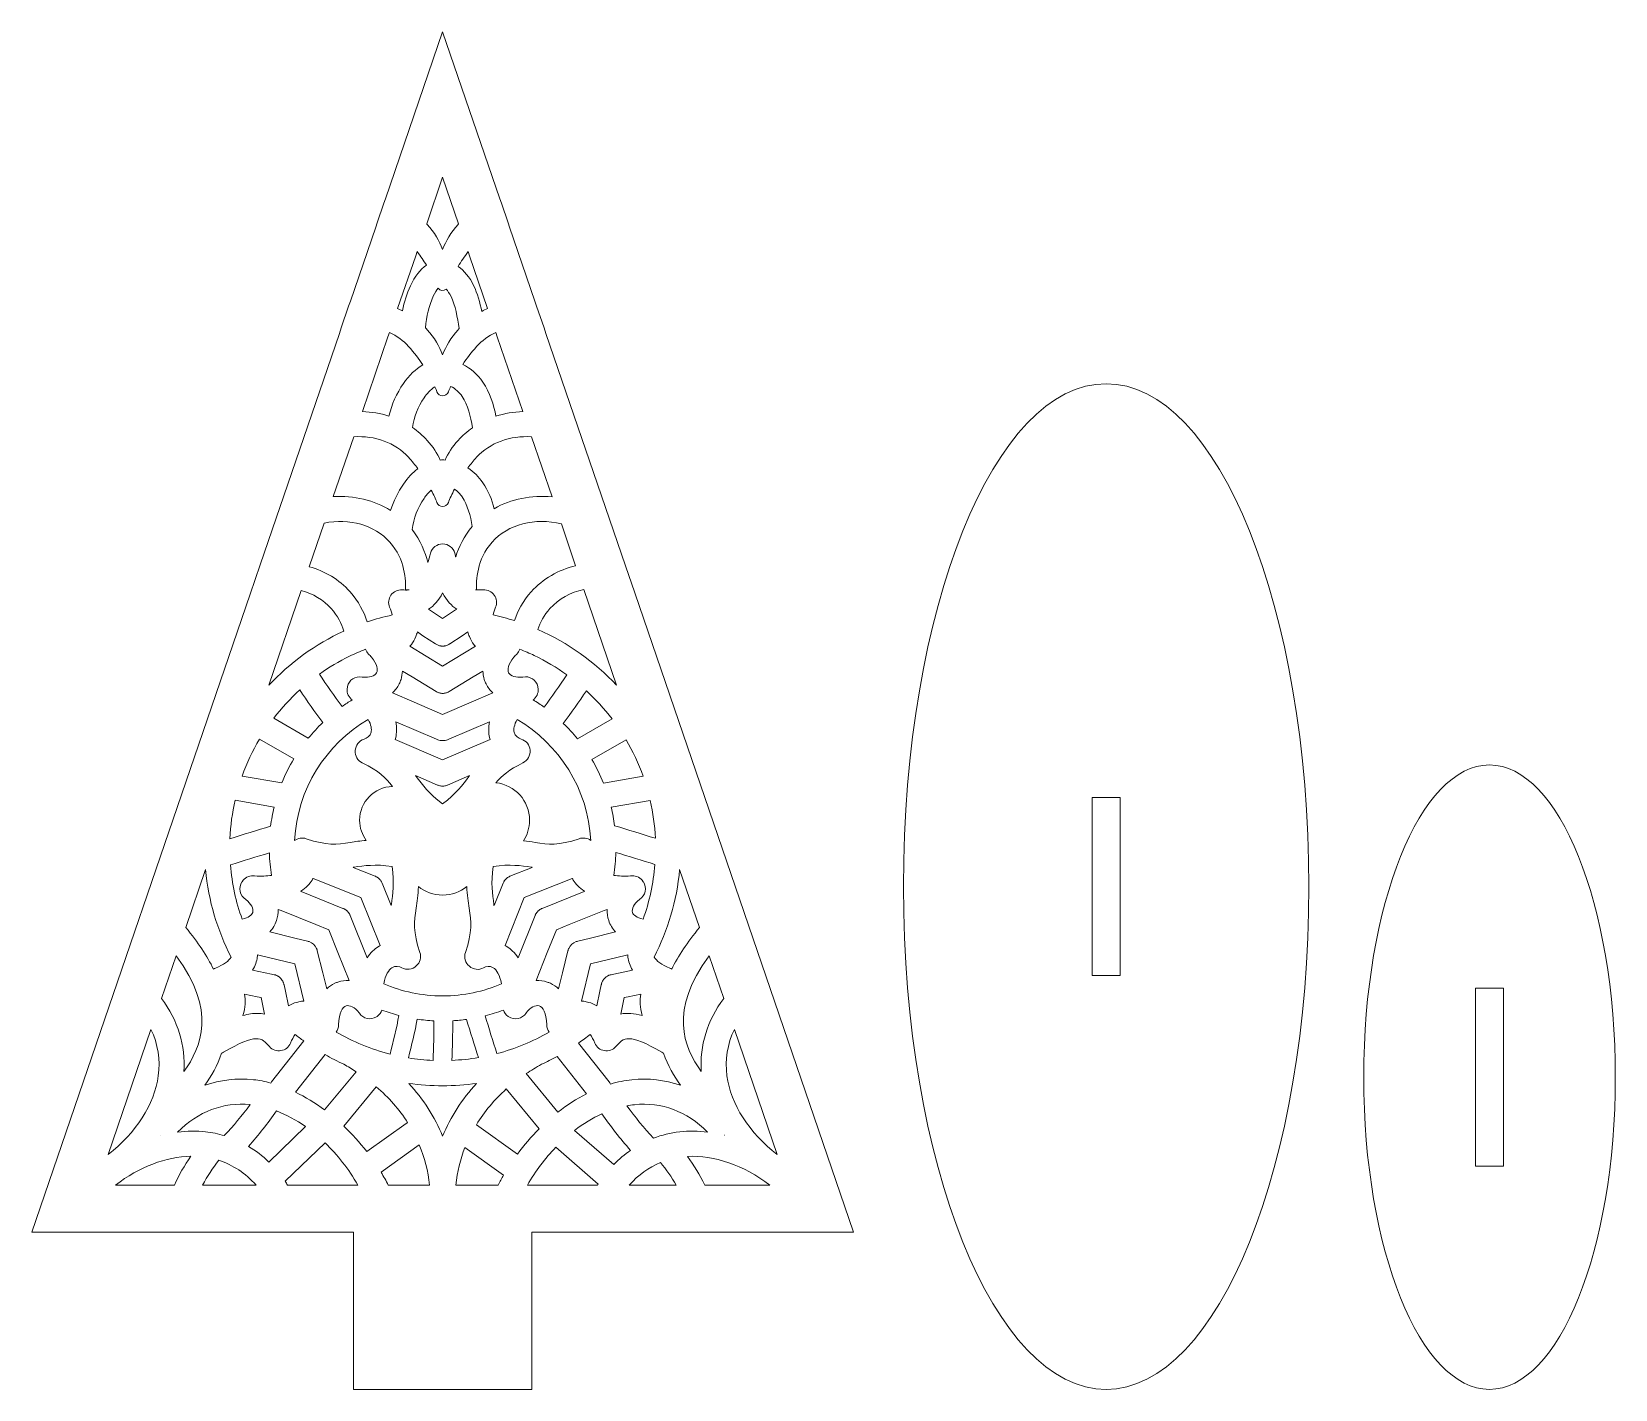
# Model space of a CAD drawing. Header units: inches. Extents: x 0 to 178, y -312 to -159.
import ezdxf

# ---------------------------------------------------------------- set-up
doc = ezdxf.new("R2010")
doc.units = ezdxf.units.IN
doc.header["$MEASUREMENT"] = 0
doc.layers.add('_U+0421_U+043B_U+043E_U+0439 1', color=7, linetype='Continuous')

msp = doc.modelspace()

# ---------------------------------------------------------------- linework, layer by layer
at = {"layer": '_U+0421_U+043B_U+043E_U+0439 1', "color": 1, "lineweight": 5, "true_color": 0xff0000}
for points in [[(92.28, -294.22), (67.71, -222.46), (66.67, -219.43), (57.73, -193.32), (57.52, -192.69), (56.69, -190.28), (56.49, -189.7), (53.65, -181.4), (53.49, -180.91), (52.74, -178.72), (52.57, -178.23), (46.14, -159.46), (39.71, -178.23), (39.54, -178.72), (38.79, -180.91), (38.63, -181.4), (35.79, -189.7), (35.58, -190.28), (34.76, -192.69), (34.55, -193.32), (34.55, -193.32), (25.64, -219.32), (24.52, -222.59), (0, -294.22), (36.14, -294.22), (36.14, -311.86), (56.14, -311.86), (56.14, -294.22), (92.28, -294.22)], [(122.22, -265.41), (122.22, -245.41), (119.05, -245.41), (119.05, -265.41), (122.22, -265.41)], [(165.26, -286.81), (165.26, -266.81), (162.09, -266.81), (162.09, -286.81), (165.26, -286.81)]]:
    msp.add_lwpolyline(points, dxfattribs=at)
for points, knots in [([(46.14, -175.79), (46.14, -175.79), (47.93, -181.02), (47.93, -181.02), (47.91, -181.05), (47.89, -181.07), (47.87, -181.09), (47.06, -181.98), (46.51, -182.95), (46.14, -183.9), (45.77, -182.95), (45.22, -181.98), (44.41, -181.09), (44.39, -181.07), (44.37, -181.05), (44.35, -181.02), (44.35, -181.02), (46.14, -175.79), (46.14, -175.79)], [0, 0, 0, 0, 1, 1, 1, 2, 2, 2, 3, 3, 3, 4, 4, 4, 5, 5, 5, 6, 6, 6, 6]), ([(43.12, -184.62), (43.12, -184.62), (43.28, -184.14), (43.28, -184.14), (43.68, -184.67), (44.02, -185.18), (44.31, -185.67), (43.62, -186.14), (43.02, -186.91), (42.52, -187.98), (42.13, -188.84), (41.82, -189.79), (41.63, -190.79), (41.45, -190.7), (41.27, -190.62), (41.09, -190.54), (41.09, -190.54), (43.12, -184.62), (43.12, -184.62)], [0, 0, 0, 0, 1, 1, 1, 2, 2, 2, 3, 3, 3, 4, 4, 4, 5, 5, 5, 6, 6, 6, 6]), ([(49.16, -184.62), (49.16, -184.62), (51.19, -190.54), (51.19, -190.54), (50.96, -190.64), (50.75, -190.74), (50.53, -190.85), (50.33, -189.85), (50.06, -188.86), (49.62, -187.95), (49.16, -187.01), (48.56, -186.28), (47.89, -185.8), (48.21, -185.27), (48.57, -184.71), (49, -184.14), (49, -184.14), (49.16, -184.62), (49.16, -184.62)], [0, 0, 0, 0, 1, 1, 1, 2, 2, 2, 3, 3, 3, 4, 4, 4, 5, 5, 5, 6, 6, 6, 6]), ([(44.22, -192.71), (44.31, -191.42), (44.61, -190.2), (45.09, -189.16), (45.28, -188.73), (45.47, -188.45), (45.63, -188.26), (45.86, -188.53), (46.26, -188.57), (46.54, -188.37), (46.72, -188.56), (46.91, -188.83), (47.08, -189.18), (47.57, -190.2), (47.81, -191.5), (47.99, -192.78), (47.95, -192.82), (47.91, -192.86), (47.87, -192.91), (47.06, -193.8), (46.51, -194.77), (46.14, -195.72), (45.77, -194.77), (45.22, -193.8), (44.41, -192.91), (44.35, -192.84), (44.28, -192.77), (44.22, -192.71)], [0, 0, 0, 0, 1, 1, 1, 2, 2, 2, 3, 3, 3, 4, 4, 4, 5, 5, 5, 6, 6, 6, 7, 7, 7, 8, 8, 8, 9, 9, 9, 9]), ([(40, -193.71), (40, -193.71), (40.17, -193.22), (40.17, -193.22), (40.99, -193.6), (41.72, -194.13), (42.32, -194.79), (42.95, -195.49), (43.47, -196.19), (43.92, -196.86), (43.12, -197.32), (42.38, -198.02), (41.74, -198.95), (40.97, -200.05), (40.42, -201.3), (40.11, -202.61), (39.17, -202.31), (38.16, -202.14), (37.13, -202.1), (37.13, -202.1), (40, -193.71), (40, -193.71)], [0, 0, 0, 0, 1, 1, 1, 2, 2, 2, 3, 3, 3, 4, 4, 4, 5, 5, 5, 6, 6, 6, 7, 7, 7, 7]), ([(52.27, -193.71), (52.27, -193.71), (55.15, -202.1), (55.15, -202.1), (54.1, -202.14), (53.09, -202.31), (52.13, -202.62), (51.86, -201.31), (51.47, -199.98), (50.66, -198.8), (50.06, -197.92), (49.27, -197.24), (48.4, -196.8), (48.84, -196.15), (49.35, -195.47), (49.96, -194.79), (50.56, -194.13), (51.29, -193.6), (52.11, -193.22), (52.11, -193.22), (52.27, -193.71), (52.27, -193.71)], [0, 0, 0, 0, 1, 1, 1, 2, 2, 2, 3, 3, 3, 4, 4, 4, 5, 5, 5, 6, 6, 6, 7, 7, 7, 7]), ([(120.63, -311.86), (108.07, -311.86), (97.88, -286.58), (97.88, -255.41), (97.88, -224.24), (108.07, -198.97), (120.63, -198.97), (133.2, -198.97), (143.39, -224.24), (143.39, -255.41), (143.39, -286.58), (133.2, -311.86), (120.63, -311.86)], [0, 0, 0, 0, 1, 1, 1, 2, 2, 2, 3, 3, 3, 4, 4, 4, 4]), ([(45.27, -199.33), (45.36, -199.52), (45.44, -199.71), (45.5, -199.88), (45.73, -200.46), (46.55, -200.46), (46.78, -199.88), (46.86, -199.69), (46.95, -199.48), (47.04, -199.27), (47.56, -199.52), (48.03, -199.95), (48.33, -200.39), (48.99, -201.36), (49.28, -202.65), (49.5, -203.92), (48.91, -204.33), (48.36, -204.8), (47.87, -205.34), (47.23, -206.04), (46.76, -206.79), (46.41, -207.54), (46.23, -207.53), (46.05, -207.53), (45.87, -207.54), (45.52, -206.79), (45.05, -206.04), (44.41, -205.34), (43.91, -204.79), (43.35, -204.31), (42.74, -203.89), (42.92, -202.7), (43.37, -201.55), (44.06, -200.55), (44.35, -200.13), (44.77, -199.63), (45.27, -199.33)], [0, 0, 0, 0, 1, 1, 1, 2, 2, 2, 3, 3, 3, 4, 4, 4, 5, 5, 5, 6, 6, 6, 7, 7, 7, 8, 8, 8, 9, 9, 9, 10, 10, 10, 11, 11, 11, 12, 12, 12, 12]), ([(33.86, -211.65), (33.86, -211.65), (36.16, -204.94), (36.16, -204.94), (36.16, -204.94), (36.16, -204.93), (36.16, -204.93), (38.56, -204.78), (40.82, -205.58), (42.31, -207.23), (42.7, -207.66), (43.05, -208.09), (43.36, -208.51), (42.77, -208.95), (42.23, -209.53), (41.74, -210.24), (41.11, -211.14), (40.63, -212.14), (40.3, -213.19), (38.45, -212.03), (36.19, -211.5), (33.86, -211.65), (33.86, -211.65), (33.86, -211.65), (33.86, -211.65)], [0, 0, 0, 0, 1, 1, 1, 2, 2, 2, 3, 3, 3, 4, 4, 4, 5, 5, 5, 6, 6, 6, 7, 7, 7, 8, 8, 8, 8]), ([(56.12, -204.93), (56.12, -204.93), (56.12, -204.94), (56.12, -204.94), (56.12, -204.94), (58.43, -211.68), (58.43, -211.68), (58.43, -211.68), (58.43, -211.68), (58.43, -211.68), (56.1, -211.45), (53.82, -211.91), (51.92, -213), (51.66, -211.99), (51.28, -211), (50.66, -210.09), (50.2, -209.41), (49.62, -208.85), (48.98, -208.43), (49.28, -208.03), (49.6, -207.63), (49.96, -207.23), (51.46, -205.58), (53.72, -204.78), (56.12, -204.93)], [0, 0, 0, 0, 1, 1, 1, 2, 2, 2, 3, 3, 3, 4, 4, 4, 5, 5, 5, 6, 6, 6, 7, 7, 7, 8, 8, 8, 8]), ([(44.06, -211.84), (44.27, -211.54), (44.54, -211.2), (44.86, -210.92), (45.12, -211.42), (45.34, -211.89), (45.5, -212.32), (45.73, -212.9), (46.55, -212.9), (46.78, -212.32), (46.96, -211.87), (47.19, -211.35), (47.47, -210.81), (47.82, -211.05), (48.11, -211.36), (48.33, -211.68), (48.96, -212.6), (49.25, -213.81), (49.47, -215.01), (48.53, -216.1), (47.95, -217.29), (47.61, -218.4), (47.61, -218.4), (47.6, -218.39), (47.6, -218.39), (47.57, -218.27), (47.54, -218.14), (47.51, -218.01), (47.34, -217.39), (46.78, -216.95), (46.14, -216.95), (45.5, -216.95), (44.94, -217.39), (44.77, -218.01), (44.68, -218.39), (44.58, -218.74), (44.48, -219.05), (44.48, -219.05), (44.48, -219.05), (44.48, -219.05), (44.19, -217.87), (43.67, -216.56), (42.72, -215.35), (42.88, -214.09), (43.34, -212.88), (44.06, -211.84)], [0, 0, 0, 0, 1, 1, 1, 2, 2, 2, 3, 3, 3, 4, 4, 4, 5, 5, 5, 6, 6, 6, 7, 7, 7, 8, 8, 8, 9, 9, 9, 10, 10, 10, 11, 11, 11, 12, 12, 12, 13, 13, 13, 14, 14, 14, 15, 15, 15, 15]), ([(32.85, -214.62), (32.85, -214.62), (32.85, -214.62), (32.85, -214.62), (35.68, -214.06), (38.48, -214.83), (40.22, -216.76), (41.94, -218.66), (42.02, -221.13), (41.97, -222.1), (41.97, -222.1), (42.37, -222.12), (42.37, -222.12), (42.36, -222.12), (42.36, -222.12), (42.36, -222.12), (42.36, -222.12), (42.36, -222.12), (42.36, -222.12), (42.12, -222.14), (41.86, -222.13), (41.57, -222.11), (41.09, -222.08), (40.62, -222.3), (40.34, -222.7), (40.06, -223.09), (40, -223.61), (40.18, -224.06), (40.32, -224.37), (40.41, -224.66), (40.48, -224.93), (39.53, -225.14), (38.59, -225.4), (37.68, -225.71), (37.31, -224.59), (36.71, -223.4), (35.74, -222.32), (34.52, -220.96), (32.93, -220.01), (31.17, -219.51), (31.17, -219.51), (32.85, -214.62), (32.85, -214.62)], [0, 0, 0, 0, 1, 1, 1, 2, 2, 2, 3, 3, 3, 4, 4, 4, 5, 5, 5, 6, 6, 6, 7, 7, 7, 8, 8, 8, 9, 9, 9, 10, 10, 10, 11, 11, 11, 12, 12, 12, 13, 13, 13, 14, 14, 14, 14]), ([(61.07, -219.4), (59.14, -219.87), (57.41, -220.86), (56.09, -222.32), (55.16, -223.36), (54.56, -224.49), (54.19, -225.57), (53.41, -225.32), (52.61, -225.11), (51.8, -224.93), (51.87, -224.66), (51.96, -224.37), (52.09, -224.06), (52.28, -223.61), (52.22, -223.09), (51.94, -222.7), (51.66, -222.3), (51.19, -222.08), (50.71, -222.11), (50.39, -222.13), (50.11, -222.14), (49.85, -222.1), (49.85, -222.1), (49.84, -222.1), (49.84, -222.1), (49.84, -222.1), (49.93, -222.1), (49.93, -222.1), (49.89, -221.13), (49.97, -218.66), (51.69, -216.76), (53.51, -214.73), (56.49, -213.99), (59.47, -214.71), (59.47, -214.71), (61.07, -219.4), (61.07, -219.4)], [0, 0, 0, 0, 1, 1, 1, 2, 2, 2, 3, 3, 3, 4, 4, 4, 5, 5, 5, 6, 6, 6, 7, 7, 7, 8, 8, 8, 9, 9, 9, 10, 10, 10, 11, 11, 11, 12, 12, 12, 12]), ([(30.26, -222.18), (31.57, -222.54), (32.75, -223.22), (33.64, -224.21), (34.36, -225.01), (34.79, -225.9), (35.05, -226.74), (31.85, -228.21), (28.98, -230.29), (26.61, -232.83), (26.61, -232.83), (30.26, -222.18), (30.26, -222.18)], [0, 0, 0, 0, 1, 1, 1, 2, 2, 2, 3, 3, 3, 4, 4, 4, 4]), ([(65.67, -232.83), (63.2, -230.19), (60.2, -228.04), (56.84, -226.57), (57.1, -225.78), (57.52, -224.95), (58.19, -224.21), (59.18, -223.11), (60.5, -222.39), (61.99, -222.08), (61.99, -222.08), (65.67, -232.83), (65.67, -232.83)], [0, 0, 0, 0, 1, 1, 1, 2, 2, 2, 3, 3, 3, 4, 4, 4, 4]), ([(47.72, -224.29), (47.72, -224.29), (47.6, -224.37), (47.6, -224.37), (47.6, -224.37), (47.6, -224.37), (47.6, -224.37), (47.6, -224.37), (46.14, -225.33), (46.14, -225.33), (46.14, -225.33), (44.68, -224.37), (44.68, -224.37), (44.68, -224.37), (44.68, -224.37), (44.68, -224.37), (44.68, -224.37), (44.56, -224.29), (44.56, -224.29), (45.14, -223.91), (45.66, -223.32), (46.14, -222.46), (46.62, -223.32), (47.13, -223.91), (47.72, -224.29)], [0, 0, 0, 0, 1, 1, 1, 2, 2, 2, 3, 3, 3, 4, 4, 4, 5, 5, 5, 6, 6, 6, 7, 7, 7, 8, 8, 8, 8]), ([(43.14, -227.34), (43.2, -227.19), (43.25, -227.02), (43.3, -226.84), (43.3, -226.84), (43.93, -227.26), (43.93, -227.26), (43.93, -227.26), (43.93, -227.26), (43.93, -227.26), (43.93, -227.26), (45.32, -228.16), (45.32, -228.16), (45.42, -228.24), (45.53, -228.29), (45.65, -228.34), (45.7, -228.36), (45.75, -228.37), (45.8, -228.38), (45.85, -228.4), (45.89, -228.41), (45.94, -228.41), (45.95, -228.42), (45.97, -228.42), (45.98, -228.42), (46.03, -228.42), (46.09, -228.43), (46.14, -228.43), (46.19, -228.43), (46.25, -228.42), (46.3, -228.42), (46.31, -228.42), (46.33, -228.42), (46.34, -228.41), (46.39, -228.41), (46.43, -228.4), (46.48, -228.38), (46.53, -228.37), (46.58, -228.36), (46.63, -228.34), (46.73, -228.3), (46.82, -228.25), (46.91, -228.19), (46.91, -228.19), (46.96, -228.16), (46.96, -228.16), (46.96, -228.16), (48.34, -227.26), (48.34, -227.26), (48.34, -227.26), (48.35, -227.26), (48.35, -227.26), (48.35, -227.26), (48.98, -226.84), (48.98, -226.84), (49.03, -227.02), (49.08, -227.19), (49.14, -227.34), (49.28, -227.7), (49.46, -228), (49.64, -228.24), (49.7, -228.31), (49.76, -228.38), (49.82, -228.45), (49.82, -228.45), (46.14, -230.67), (46.14, -230.67), (46.14, -230.67), (42.46, -228.45), (42.46, -228.45), (42.52, -228.38), (42.58, -228.31), (42.64, -228.24), (42.82, -228), (43, -227.7), (43.14, -227.34)], [0, 0, 0, 0, 1, 1, 1, 2, 2, 2, 3, 3, 3, 4, 4, 4, 5, 5, 5, 6, 6, 6, 7, 7, 7, 8, 8, 8, 9, 9, 9, 10, 10, 10, 11, 11, 11, 12, 12, 12, 13, 13, 13, 14, 14, 14, 15, 15, 15, 16, 16, 16, 17, 17, 17, 18, 18, 18, 19, 19, 19, 20, 20, 20, 21, 21, 21, 22, 22, 22, 23, 23, 23, 24, 24, 24, 25, 25, 25, 25]), ([(35.87, -234.37), (35.87, -234.37), (35.97, -234.47), (35.97, -234.47), (35.59, -234.7), (35.22, -234.95), (34.86, -235.21), (33.98, -234.03), (33.12, -232.81), (32.31, -231.57), (33.37, -230.82), (34.5, -230.14), (35.68, -229.57), (35.68, -229.57), (35.68, -229.57), (35.68, -229.57), (36.27, -229.28), (36.87, -229.01), (37.49, -228.78), (37.55, -228.98), (37.66, -229.16), (37.82, -229.32), (37.94, -229.44), (38.05, -229.56), (38.14, -229.68), (38.8, -230.48), (38.89, -231.11), (38.73, -231.42), (38.54, -231.8), (37.92, -231.99), (37.14, -231.91), (37.13, -231.91), (37.13, -231.9), (37.12, -231.9), (37.11, -231.9), (37.1, -231.9), (37.09, -231.9), (36.34, -231.75), (35.61, -232.23), (35.45, -232.98), (35.45, -232.98), (35.44, -233.04), (35.44, -233.04), (35.33, -233.53), (35.5, -234.04), (35.87, -234.37)], [0, 0, 0, 0, 1, 1, 1, 2, 2, 2, 3, 3, 3, 4, 4, 4, 5, 5, 5, 6, 6, 6, 7, 7, 7, 8, 8, 8, 9, 9, 9, 10, 10, 10, 11, 11, 11, 12, 12, 12, 13, 13, 13, 14, 14, 14, 15, 15, 15, 15]), ([(57.53, -235.28), (57.13, -235), (56.73, -234.72), (56.31, -234.47), (56.31, -234.47), (56.41, -234.37), (56.41, -234.37), (56.78, -234.04), (56.95, -233.53), (56.84, -233.04), (56.84, -233.04), (56.83, -232.98), (56.83, -232.98), (56.66, -232.22), (55.92, -231.74), (55.16, -231.9), (55.16, -231.9), (55.16, -231.9), (55.16, -231.9), (55.16, -231.9), (55.14, -231.91), (55.14, -231.91), (54.37, -231.99), (53.74, -231.8), (53.55, -231.42), (53.39, -231.1), (53.48, -230.47), (54.15, -229.66), (54.25, -229.55), (54.35, -229.44), (54.46, -229.32), (54.62, -229.16), (54.73, -228.98), (54.79, -228.78), (55.35, -228.99), (55.89, -229.23), (56.43, -229.48), (57.71, -230.1), (58.93, -230.82), (60.08, -231.65), (59.26, -232.88), (58.41, -234.1), (57.53, -235.28)], [0, 0, 0, 0, 1, 1, 1, 2, 2, 2, 3, 3, 3, 4, 4, 4, 5, 5, 5, 6, 6, 6, 7, 7, 7, 8, 8, 8, 9, 9, 9, 10, 10, 10, 11, 11, 11, 12, 12, 12, 13, 13, 13, 14, 14, 14, 14]), ([(42.71, -231.89), (42.71, -231.89), (45.41, -233.53), (45.41, -233.53), (45.48, -233.57), (45.56, -233.61), (45.64, -233.64), (45.68, -233.66), (45.74, -233.68), (45.79, -233.69), (45.84, -233.7), (45.9, -233.71), (45.95, -233.72), (45.95, -233.72), (45.96, -233.72), (45.96, -233.72), (46.02, -233.73), (46.08, -233.73), (46.14, -233.73), (46.2, -233.73), (46.26, -233.73), (46.32, -233.72), (46.32, -233.72), (46.33, -233.72), (46.33, -233.72), (46.38, -233.71), (46.44, -233.7), (46.49, -233.69), (46.54, -233.68), (46.59, -233.66), (46.64, -233.64), (46.72, -233.61), (46.8, -233.57), (46.87, -233.53), (46.87, -233.53), (49.57, -231.89), (49.57, -231.89), (49.57, -231.89), (50.66, -231.24), (50.66, -231.24), (50.67, -231.55), (50.72, -231.86), (50.81, -232.16), (50.87, -232.34), (50.94, -232.51), (51.02, -232.67), (51.21, -233.06), (51.47, -233.4), (51.78, -233.68), (51.78, -233.68), (49.34, -234.72), (49.34, -234.72), (49.34, -234.72), (46.14, -236.1), (46.14, -236.1), (46.14, -236.1), (42.94, -234.72), (42.94, -234.72), (42.94, -234.72), (40.5, -233.68), (40.5, -233.68), (40.81, -233.4), (41.07, -233.06), (41.26, -232.67), (41.34, -232.51), (41.41, -232.34), (41.47, -232.16), (41.56, -231.86), (41.61, -231.55), (41.62, -231.24), (41.62, -231.24), (42.71, -231.89), (42.71, -231.89)], [0, 0, 0, 0, 1, 1, 1, 2, 2, 2, 3, 3, 3, 4, 4, 4, 5, 5, 5, 6, 6, 6, 7, 7, 7, 8, 8, 8, 9, 9, 9, 10, 10, 10, 11, 11, 11, 12, 12, 12, 13, 13, 13, 14, 14, 14, 15, 15, 15, 16, 16, 16, 17, 17, 17, 18, 18, 18, 19, 19, 19, 20, 20, 20, 21, 21, 21, 22, 22, 22, 23, 23, 23, 24, 24, 24, 24]), ([(32.68, -237.01), (32.11, -237.56), (31.57, -238.15), (31.06, -238.76), (31.06, -238.76), (27.17, -236.53), (27.17, -236.53), (28.05, -235.39), (29.03, -234.32), (30.1, -233.35), (30.93, -234.59), (31.79, -235.82), (32.68, -237.01)], [0, 0, 0, 0, 1, 1, 1, 2, 2, 2, 3, 3, 3, 4, 4, 4, 4]), ([(62.28, -233.44), (63.33, -234.41), (64.29, -235.46), (65.16, -236.6), (65.16, -236.6), (61.27, -238.82), (61.27, -238.82), (60.78, -238.22), (60.25, -237.64), (59.69, -237.1), (60.58, -235.91), (61.45, -234.69), (62.28, -233.44)], [0, 0, 0, 0, 1, 1, 1, 2, 2, 2, 3, 3, 3, 4, 4, 4, 4]), ([(37.79, -236.66), (38.11, -237.27), (38.19, -237.76), (38.11, -238.09), (38.01, -238.55), (37.62, -238.76), (37.32, -238.86), (36.76, -239.03), (36.36, -239.58), (36.32, -240.16), (36.28, -240.74), (36.6, -241.28), (37.12, -241.53), (39, -242.44), (39.76, -243.22), (40.5, -244.18), (40.5, -244.18), (40.5, -244.18), (40.5, -244.18), (38.46, -244.25), (36.82, -245.92), (36.82, -247.97), (36.82, -248.82), (37.1, -249.6), (37.57, -250.24), (37.57, -250.24), (37.57, -250.24), (37.57, -250.24), (36.9, -250.29), (36.32, -250.37), (35.77, -250.46), (34.25, -250.69), (33.16, -250.86), (30.83, -250.05), (30.39, -249.89), (29.89, -249.99), (29.52, -250.26), (29.79, -244.46), (33.05, -239.43), (37.79, -236.66)], [0, 0, 0, 0, 1, 1, 1, 2, 2, 2, 3, 3, 3, 4, 4, 4, 5, 5, 5, 6, 6, 6, 7, 7, 7, 8, 8, 8, 9, 9, 9, 10, 10, 10, 11, 11, 11, 12, 12, 12, 13, 13, 13, 13]), ([(40.87, -236.91), (40.87, -236.91), (45.46, -238.87), (45.46, -238.87), (45.5, -238.89), (45.54, -238.91), (45.59, -238.93), (45.67, -238.96), (45.77, -239), (45.86, -239.01), (45.9, -239.02), (45.95, -239.03), (45.99, -239.04), (46.04, -239.04), (46.09, -239.04), (46.14, -239.04), (46.19, -239.04), (46.24, -239.04), (46.29, -239.04), (46.33, -239.03), (46.38, -239.02), (46.42, -239.01), (46.51, -239), (46.61, -238.96), (46.69, -238.93), (46.69, -238.93), (46.82, -238.87), (46.82, -238.87), (46.82, -238.87), (51.41, -236.91), (51.41, -236.91), (51.27, -237.61), (51.3, -238.21), (51.41, -238.7), (51.43, -238.77), (51.45, -238.84), (51.46, -238.92), (51.46, -238.92), (51.46, -238.92), (51.46, -238.92), (51.46, -238.92), (46.14, -241.2), (46.14, -241.2), (46.14, -241.2), (40.82, -238.92), (40.82, -238.92), (40.82, -238.92), (40.82, -238.92), (40.82, -238.92), (40.83, -238.84), (40.85, -238.77), (40.87, -238.7), (40.98, -238.21), (41.01, -237.61), (40.87, -236.91)], [0, 0, 0, 0, 1, 1, 1, 2, 2, 2, 3, 3, 3, 4, 4, 4, 5, 5, 5, 6, 6, 6, 7, 7, 7, 8, 8, 8, 9, 9, 9, 10, 10, 10, 11, 11, 11, 12, 12, 12, 13, 13, 13, 14, 14, 14, 15, 15, 15, 16, 16, 16, 17, 17, 17, 18, 18, 18, 18]), ([(55.16, -241.53), (55.68, -241.28), (55.99, -240.68), (55.95, -240.1), (55.91, -239.53), (55.52, -239.03), (54.96, -238.86), (54.66, -238.76), (54.27, -238.55), (54.17, -238.09), (54.09, -237.76), (54.17, -237.27), (54.49, -236.66), (59.22, -239.42), (62.48, -244.45), (62.76, -250.24), (62.39, -249.97), (61.9, -249.89), (61.45, -250.05), (59.12, -250.86), (58.03, -250.69), (56.51, -250.46), (56.11, -250.4), (55.68, -250.33), (55.22, -250.28), (55.22, -250.28), (55.21, -250.28), (55.21, -250.28), (55.65, -249.62), (55.9, -248.83), (55.9, -247.97), (55.9, -245.79), (54.25, -244), (52.12, -243.77), (52.79, -242.98), (53.58, -242.3), (55.16, -241.53)], [0, 0, 0, 0, 1, 1, 1, 2, 2, 2, 3, 3, 3, 4, 4, 4, 5, 5, 5, 6, 6, 6, 7, 7, 7, 8, 8, 8, 9, 9, 9, 10, 10, 10, 11, 11, 11, 12, 12, 12, 12]), ([(25.58, -238.88), (25.58, -238.88), (29.44, -241.08), (29.44, -241.08), (28.92, -241.94), (28.47, -242.84), (28.09, -243.78), (28.09, -243.78), (23.63, -243.01), (23.63, -243.01), (24.15, -241.56), (24.8, -240.18), (25.58, -238.88)], [0, 0, 0, 0, 1, 1, 1, 2, 2, 2, 3, 3, 3, 4, 4, 4, 4]), ([(66.74, -238.94), (67.5, -240.23), (68.14, -241.6), (68.66, -243.03), (68.66, -243.03), (64.2, -243.81), (64.2, -243.81), (63.83, -242.88), (63.39, -242), (62.88, -241.15), (62.88, -241.15), (66.74, -238.94), (66.74, -238.94)], [0, 0, 0, 0, 1, 1, 1, 2, 2, 2, 3, 3, 3, 4, 4, 4, 4]), ([(163.67, -311.86), (155.87, -311.86), (149.55, -296.17), (149.55, -276.81), (149.55, -257.46), (155.87, -241.77), (163.67, -241.77), (171.48, -241.77), (177.8, -257.46), (177.8, -276.81), (177.8, -296.17), (171.48, -311.86), (163.67, -311.86)], [0, 0, 0, 0, 1, 1, 1, 2, 2, 2, 3, 3, 3, 4, 4, 4, 4]), ([(49.17, -242.97), (49.14, -243), (49.12, -243.04), (49.09, -243.07), (48.39, -244.01), (47.67, -244.99), (46.14, -246.15), (44.59, -244.98), (43.87, -244), (43.18, -243.06), (43.16, -243.03), (43.14, -243), (43.11, -242.97), (43.11, -242.97), (45.58, -244.03), (45.58, -244.03), (45.6, -244.03), (45.61, -244.03), (45.62, -244.04), (45.69, -244.06), (45.75, -244.09), (45.82, -244.1), (45.84, -244.11), (45.87, -244.11), (45.89, -244.12), (45.97, -244.13), (46.05, -244.14), (46.14, -244.14), (46.14, -244.14), (46.14, -244.14), (46.14, -244.14), (46.14, -244.14), (46.14, -244.14), (46.14, -244.14), (46.14, -244.14), (46.14, -244.14), (46.14, -244.14), (46.14, -244.14), (46.14, -244.14), (46.14, -244.14), (46.23, -244.14), (46.31, -244.13), (46.39, -244.12), (46.41, -244.11), (46.44, -244.11), (46.46, -244.1), (46.53, -244.09), (46.59, -244.06), (46.66, -244.04), (46.67, -244.03), (46.68, -244.03), (46.69, -244.03), (46.69, -244.03), (49.17, -242.97), (49.17, -242.97)], [0, 0, 0, 0, 1, 1, 1, 2, 2, 2, 3, 3, 3, 4, 4, 4, 5, 5, 5, 6, 6, 6, 7, 7, 7, 8, 8, 8, 9, 9, 9, 10, 10, 10, 11, 11, 11, 12, 12, 12, 13, 13, 13, 14, 14, 14, 15, 15, 15, 16, 16, 16, 17, 17, 17, 18, 18, 18, 18]), ([(22.84, -245.73), (22.84, -245.73), (27.22, -246.49), (27.22, -246.49), (27.05, -247.2), (26.92, -247.92), (26.83, -248.65), (25.3, -249.1), (23.78, -249.57), (22.26, -250.05), (22.32, -248.57), (22.52, -247.13), (22.84, -245.73)], [0, 0, 0, 0, 1, 1, 1, 2, 2, 2, 3, 3, 3, 4, 4, 4, 4]), ([(70.02, -250), (68.5, -249.52), (66.97, -249.05), (65.45, -248.6), (65.36, -247.89), (65.23, -247.2), (65.07, -246.52), (65.07, -246.52), (69.45, -245.76), (69.45, -245.76), (69.76, -247.13), (69.96, -248.55), (70.02, -250)], [0, 0, 0, 0, 1, 1, 1, 2, 2, 2, 3, 3, 3, 4, 4, 4, 4]), ([(25.03, -254.23), (25.03, -254.23), (24.88, -254.22), (24.88, -254.22), (24.38, -254.2), (23.9, -254.44), (23.63, -254.87), (23.63, -254.87), (23.6, -254.9), (23.6, -254.9), (23.4, -255.22), (23.33, -255.6), (23.41, -255.97), (23.49, -256.34), (23.71, -256.66), (24.03, -256.86), (24.03, -256.86), (24.04, -256.87), (24.04, -256.87), (24.64, -257.35), (24.95, -257.93), (24.82, -258.33), (24.72, -258.61), (24.36, -258.92), (23.63, -259.08), (22.93, -257.15), (22.49, -255.11), (22.32, -252.99), (23.77, -252.52), (25.23, -252.07), (26.69, -251.64), (26.71, -252.49), (26.79, -253.34), (26.93, -254.16), (26.4, -254.24), (25.77, -254.26), (25.03, -254.23)], [0, 0, 0, 0, 1, 1, 1, 2, 2, 2, 3, 3, 3, 4, 4, 4, 5, 5, 5, 6, 6, 6, 7, 7, 7, 8, 8, 8, 9, 9, 9, 10, 10, 10, 11, 11, 11, 12, 12, 12, 12]), ([(67.46, -258.33), (67.33, -257.94), (67.64, -257.35), (68.24, -256.87), (68.24, -256.87), (68.25, -256.86), (68.25, -256.86), (68.26, -256.86), (68.26, -256.85), (68.27, -256.85), (68.58, -256.65), (68.8, -256.33), (68.87, -255.97), (68.95, -255.6), (68.88, -255.22), (68.68, -254.9), (68.68, -254.9), (68.65, -254.87), (68.65, -254.87), (68.38, -254.44), (67.91, -254.2), (67.4, -254.22), (67.4, -254.22), (67.25, -254.23), (67.25, -254.23), (66.51, -254.26), (65.88, -254.24), (65.35, -254.16), (65.49, -253.32), (65.57, -252.46), (65.59, -251.59), (67.05, -252.02), (68.51, -252.48), (69.97, -252.94), (69.8, -255.08), (69.35, -257.14), (68.65, -259.08), (67.92, -258.92), (67.56, -258.61), (67.46, -258.33)], [0, 0, 0, 0, 1, 1, 1, 2, 2, 2, 3, 3, 3, 4, 4, 4, 5, 5, 5, 6, 6, 6, 7, 7, 7, 8, 8, 8, 9, 9, 9, 10, 10, 10, 11, 11, 11, 12, 12, 12, 13, 13, 13, 13]), ([(17.3, -260.02), (17.3, -260.02), (17.3, -260.02), (17.3, -260.02), (17.3, -260.02), (19.53, -253.52), (19.53, -253.52), (19.85, -257.03), (20.85, -260.34), (22.4, -263.33), (22.15, -263.76), (21.53, -264.2), (20.64, -264.57), (20.56, -264.6), (20.49, -264.64), (20.42, -264.69), (20.42, -264.69), (20.42, -264.69), (20.42, -264.69), (19.7, -263.23), (18.68, -261.67), (17.3, -260.02), (17.3, -260.02), (17.3, -260.02), (17.3, -260.02)], [0, 0, 0, 0, 1, 1, 1, 2, 2, 2, 3, 3, 3, 4, 4, 4, 5, 5, 5, 6, 6, 6, 7, 7, 7, 8, 8, 8, 8]), ([(40.38, -257.43), (40.38, -257.47), (40.37, -257.51), (40.36, -257.55), (40.36, -257.55), (40.36, -257.55), (40.36, -257.55), (40.36, -257.55), (39.36, -255.05), (39.36, -255.05), (39.36, -255.05), (39.36, -255.04), (39.36, -255.04), (39.33, -254.98), (39.3, -254.93), (39.27, -254.88), (39.26, -254.85), (39.24, -254.82), (39.22, -254.79), (39.2, -254.75), (39.16, -254.71), (39.13, -254.67), (39.1, -254.64), (39.08, -254.61), (39.05, -254.58), (39.02, -254.55), (38.99, -254.53), (38.96, -254.5), (38.92, -254.47), (38.88, -254.43), (38.84, -254.4), (38.81, -254.39), (38.78, -254.37), (38.75, -254.36), (38.7, -254.33), (38.65, -254.3), (38.59, -254.27), (38.59, -254.27), (38.58, -254.27), (38.58, -254.27), (38.58, -254.27), (36.08, -253.27), (36.08, -253.27), (36.08, -253.27), (36.08, -253.27), (36.08, -253.27), (36.12, -253.26), (36.16, -253.26), (36.19, -253.25), (37.35, -253.07), (38.54, -252.89), (40.47, -253.16), (40.73, -255.06), (40.55, -256.26), (40.38, -257.43)], [0, 0, 0, 0, 1, 1, 1, 2, 2, 2, 3, 3, 3, 4, 4, 4, 5, 5, 5, 6, 6, 6, 7, 7, 7, 8, 8, 8, 9, 9, 9, 10, 10, 10, 11, 11, 11, 12, 12, 12, 13, 13, 13, 14, 14, 14, 15, 15, 15, 16, 16, 16, 17, 17, 17, 18, 18, 18, 18]), ([(56.09, -253.25), (56.12, -253.26), (56.16, -253.26), (56.2, -253.27), (56.2, -253.27), (56.2, -253.27), (56.2, -253.27), (56.2, -253.27), (53.7, -254.27), (53.7, -254.27), (53.7, -254.27), (53.69, -254.27), (53.69, -254.27), (53.63, -254.3), (53.58, -254.33), (53.53, -254.36), (53.5, -254.37), (53.47, -254.39), (53.44, -254.4), (53.4, -254.43), (53.36, -254.47), (53.32, -254.5), (53.29, -254.53), (53.26, -254.55), (53.23, -254.58), (53.2, -254.61), (53.18, -254.64), (53.15, -254.67), (53.12, -254.71), (53.08, -254.75), (53.06, -254.79), (53.04, -254.82), (53.02, -254.85), (53.01, -254.88), (52.98, -254.93), (52.95, -254.98), (52.92, -255.04), (52.92, -255.04), (52.92, -255.05), (52.92, -255.05), (52.92, -255.05), (51.92, -257.55), (51.92, -257.55), (51.92, -257.55), (51.91, -257.55), (51.91, -257.55), (51.91, -257.51), (51.9, -257.47), (51.9, -257.43), (51.73, -256.26), (51.55, -255.06), (51.81, -253.16), (53.74, -252.89), (54.93, -253.07), (56.09, -253.25)], [0, 0, 0, 0, 1, 1, 1, 2, 2, 2, 3, 3, 3, 4, 4, 4, 5, 5, 5, 6, 6, 6, 7, 7, 7, 8, 8, 8, 9, 9, 9, 10, 10, 10, 11, 11, 11, 12, 12, 12, 13, 13, 13, 14, 14, 14, 15, 15, 15, 16, 16, 16, 17, 17, 17, 18, 18, 18, 18]), ([(74.98, -260.02), (74.98, -260.02), (74.98, -260.02), (74.98, -260.02), (74.98, -260.02), (74.98, -260.02), (74.98, -260.02), (73.6, -261.67), (72.58, -263.23), (71.86, -264.69), (71.86, -264.69), (71.86, -264.69), (71.86, -264.69), (71.79, -264.64), (71.72, -264.6), (71.64, -264.57), (70.75, -264.2), (70.13, -263.76), (69.88, -263.33), (71.43, -260.34), (72.43, -257.03), (72.75, -253.52), (72.75, -253.52), (74.98, -260.02), (74.98, -260.02)], [0, 0, 0, 0, 1, 1, 1, 2, 2, 2, 3, 3, 3, 4, 4, 4, 5, 5, 5, 6, 6, 6, 7, 7, 7, 8, 8, 8, 8]), ([(35.68, -258.49), (35.66, -258.46), (35.64, -258.43), (35.62, -258.4), (35.6, -258.37), (35.58, -258.35), (35.56, -258.32), (35.54, -258.29), (35.52, -258.27), (35.49, -258.24), (35.47, -258.21), (35.45, -258.18), (35.42, -258.16), (35.39, -258.14), (35.37, -258.12), (35.34, -258.09), (35.31, -258.07), (35.28, -258.05), (35.26, -258.03), (35.23, -258.01), (35.2, -257.99), (35.17, -257.97), (35.14, -257.95), (35.1, -257.93), (35.07, -257.92), (35.04, -257.9), (35.01, -257.89), (34.97, -257.87), (34.97, -257.87), (34.96, -257.87), (34.95, -257.87), (34.95, -257.87), (30.24, -255.98), (30.24, -255.98), (30.24, -255.97), (30.24, -255.96), (30.23, -255.95), (30.82, -255.56), (31.21, -255.11), (31.48, -254.69), (31.52, -254.63), (31.55, -254.57), (31.59, -254.51), (31.59, -254.51), (36.97, -256.66), (36.97, -256.66), (36.97, -256.66), (39.12, -262.04), (39.12, -262.04), (39.12, -262.04), (39.12, -262.04), (39.12, -262.04), (39.06, -262.07), (38.99, -262.11), (38.93, -262.15), (38.51, -262.42), (38.05, -262.83), (37.66, -263.42), (37.66, -263.42), (35.76, -258.68), (35.76, -258.68), (35.76, -258.68), (35.76, -258.66), (35.76, -258.66), (35.75, -258.63), (35.74, -258.61), (35.72, -258.58), (35.71, -258.55), (35.69, -258.52), (35.68, -258.49)], [0, 0, 0, 0, 1, 1, 1, 2, 2, 2, 3, 3, 3, 4, 4, 4, 5, 5, 5, 6, 6, 6, 7, 7, 7, 8, 8, 8, 9, 9, 9, 10, 10, 10, 11, 11, 11, 12, 12, 12, 13, 13, 13, 14, 14, 14, 15, 15, 15, 16, 16, 16, 17, 17, 17, 18, 18, 18, 19, 19, 19, 20, 20, 20, 21, 21, 21, 22, 22, 22, 23, 23, 23, 23]), ([(39.53, -266.33), (39.72, -265.34), (40.09, -264.76), (40.45, -264.53), (40.85, -264.28), (41.27, -264.4), (41.55, -264.55), (42.07, -264.82), (42.74, -264.71), (43.18, -264.33), (43.61, -263.95), (43.78, -263.35), (43.59, -262.81), (42.78, -260.49), (42.94, -259.38), (43.17, -257.84), (43.28, -257.12), (43.39, -256.36), (43.42, -255.43), (43.42, -255.43), (43.42, -255.43), (43.42, -255.43), (44.17, -256.02), (45.11, -256.38), (46.14, -256.38), (47.17, -256.38), (48.11, -256.02), (48.86, -255.43), (48.86, -255.43), (48.86, -255.43), (48.86, -255.43), (48.89, -256.36), (49, -257.12), (49.11, -257.84), (49.34, -259.38), (49.5, -260.49), (48.69, -262.81), (48.5, -263.35), (48.7, -263.99), (49.14, -264.37), (49.58, -264.75), (50.21, -264.82), (50.73, -264.55), (51.01, -264.4), (51.43, -264.28), (51.83, -264.53), (52.19, -264.76), (52.56, -265.34), (52.75, -266.33), (50.73, -267.2), (48.49, -267.69), (46.14, -267.69), (43.79, -267.69), (41.55, -267.2), (39.53, -266.33)], [0, 0, 0, 0, 1, 1, 1, 2, 2, 2, 3, 3, 3, 4, 4, 4, 5, 5, 5, 6, 6, 6, 7, 7, 7, 8, 8, 8, 9, 9, 9, 10, 10, 10, 11, 11, 11, 12, 12, 12, 13, 13, 13, 14, 14, 14, 15, 15, 15, 16, 16, 16, 17, 17, 17, 18, 18, 18, 18]), ([(53.16, -262.04), (53.16, -262.04), (55.31, -256.66), (55.31, -256.66), (55.31, -256.66), (60.69, -254.51), (60.69, -254.51), (60.72, -254.57), (60.76, -254.63), (60.8, -254.69), (61.07, -255.11), (61.46, -255.56), (62.05, -255.95), (62.04, -255.96), (62.04, -255.97), (62.04, -255.98), (62.04, -255.98), (57.33, -257.87), (57.33, -257.87), (57.32, -257.87), (57.31, -257.87), (57.31, -257.87), (57.27, -257.89), (57.24, -257.9), (57.21, -257.92), (57.17, -257.93), (57.14, -257.95), (57.11, -257.97), (57.08, -257.99), (57.05, -258.01), (57.02, -258.03), (56.99, -258.05), (56.97, -258.07), (56.94, -258.09), (56.91, -258.12), (56.89, -258.14), (56.86, -258.16), (56.83, -258.18), (56.81, -258.21), (56.79, -258.24), (56.76, -258.27), (56.74, -258.29), (56.72, -258.32), (56.7, -258.35), (56.68, -258.37), (56.66, -258.4), (56.64, -258.43), (56.62, -258.46), (56.6, -258.49), (56.59, -258.52), (56.57, -258.55), (56.56, -258.58), (56.54, -258.61), (56.53, -258.63), (56.52, -258.66), (56.52, -258.66), (56.51, -258.68), (56.51, -258.68), (56.51, -258.68), (54.62, -263.42), (54.62, -263.42), (54.23, -262.83), (53.77, -262.42), (53.35, -262.15), (53.29, -262.11), (53.22, -262.07), (53.16, -262.04), (53.16, -262.04), (53.16, -262.04), (53.16, -262.04)], [0, 0, 0, 0, 1, 1, 1, 2, 2, 2, 3, 3, 3, 4, 4, 4, 5, 5, 5, 6, 6, 6, 7, 7, 7, 8, 8, 8, 9, 9, 9, 10, 10, 10, 11, 11, 11, 12, 12, 12, 13, 13, 13, 14, 14, 14, 15, 15, 15, 16, 16, 16, 17, 17, 17, 18, 18, 18, 19, 19, 19, 20, 20, 20, 21, 21, 21, 22, 22, 22, 23, 23, 23, 23]), ([(27.66, -257.99), (27.66, -257.99), (28.01, -258.12), (28.01, -258.12), (28.01, -258.12), (31.92, -259.69), (31.92, -259.69), (31.92, -259.69), (31.92, -259.69), (31.92, -259.69), (31.92, -259.69), (33.36, -260.27), (33.36, -260.27), (33.36, -260.27), (34.39, -262.82), (34.39, -262.82), (34.39, -262.82), (35.64, -265.96), (35.64, -265.96), (35.22, -265.94), (34.8, -266), (34.39, -266.14), (34.27, -266.18), (34.15, -266.23), (34.04, -266.28), (33.7, -266.44), (33.39, -266.65), (33.12, -266.9), (33.12, -266.9), (32.68, -265.09), (32.68, -265.09), (32.68, -265.09), (32.07, -262.63), (32.07, -262.63), (32.07, -262.63), (32.06, -262.6), (32.06, -262.6), (32.06, -262.56), (32.04, -262.52), (32.03, -262.48), (32.02, -262.44), (32, -262.4), (31.99, -262.37), (31.82, -262), (31.52, -261.73), (31.15, -261.6), (31.11, -261.59), (31.07, -261.58), (31.03, -261.57), (31.03, -261.57), (30.98, -261.56), (30.98, -261.56), (30.98, -261.56), (29.54, -261.2), (29.54, -261.2), (29.54, -261.2), (26.73, -260.51), (26.73, -260.51), (27.07, -260.14), (27.33, -259.72), (27.49, -259.24), (27.63, -258.83), (27.69, -258.41), (27.66, -257.99)], [0, 0, 0, 0, 1, 1, 1, 2, 2, 2, 3, 3, 3, 4, 4, 4, 5, 5, 5, 6, 6, 6, 7, 7, 7, 8, 8, 8, 9, 9, 9, 10, 10, 10, 11, 11, 11, 12, 12, 12, 13, 13, 13, 14, 14, 14, 15, 15, 15, 16, 16, 16, 17, 17, 17, 18, 18, 18, 19, 19, 19, 20, 20, 20, 21, 21, 21, 21]), ([(64.79, -259.24), (64.95, -259.72), (65.21, -260.15), (65.55, -260.51), (65.55, -260.51), (62.74, -261.2), (62.74, -261.2), (62.74, -261.2), (61.3, -261.56), (61.3, -261.56), (61.3, -261.56), (61.25, -261.57), (61.25, -261.57), (61.21, -261.58), (61.17, -261.59), (61.13, -261.6), (60.76, -261.73), (60.46, -262), (60.29, -262.37), (60.28, -262.4), (60.27, -262.44), (60.25, -262.48), (60.24, -262.52), (60.23, -262.56), (60.22, -262.6), (60.22, -262.6), (60.21, -262.63), (60.21, -262.63), (60.21, -262.63), (59.6, -265.09), (59.6, -265.09), (59.6, -265.09), (59.16, -266.9), (59.16, -266.9), (58.89, -266.65), (58.58, -266.44), (58.24, -266.28), (58.13, -266.23), (58.01, -266.18), (57.89, -266.14), (57.48, -266), (57.05, -265.94), (56.63, -265.96), (56.63, -265.96), (57.89, -262.82), (57.89, -262.82), (57.89, -262.82), (58.92, -260.27), (58.92, -260.27), (58.92, -260.27), (60.36, -259.69), (60.36, -259.69), (60.36, -259.69), (60.36, -259.69), (60.36, -259.69), (60.36, -259.69), (64.27, -258.12), (64.27, -258.12), (64.27, -258.12), (64.61, -257.99), (64.61, -257.99), (64.59, -258.41), (64.65, -258.83), (64.79, -259.24)], [0, 0, 0, 0, 1, 1, 1, 2, 2, 2, 3, 3, 3, 4, 4, 4, 5, 5, 5, 6, 6, 6, 7, 7, 7, 8, 8, 8, 9, 9, 9, 10, 10, 10, 11, 11, 11, 12, 12, 12, 13, 13, 13, 14, 14, 14, 15, 15, 15, 16, 16, 16, 17, 17, 17, 18, 18, 18, 19, 19, 19, 20, 20, 20, 21, 21, 21, 21]), ([(24.81, -264.8), (25.12, -264.29), (25.27, -263.78), (25.33, -263.35), (25.34, -263.26), (25.35, -263.17), (25.35, -263.08), (25.35, -263.08), (25.51, -263.12), (25.51, -263.12), (25.51, -263.12), (29.53, -264.1), (29.53, -264.1), (29.53, -264.1), (30.55, -268.28), (30.55, -268.28), (30.46, -268.28), (30.37, -268.29), (30.28, -268.3), (30.11, -268.33), (29.92, -268.36), (29.73, -268.42), (29.44, -268.5), (29.14, -268.63), (28.83, -268.82), (28.83, -268.82), (28.48, -267.15), (28.48, -267.15), (28.48, -267.15), (28.33, -266.46), (28.33, -266.46), (28.33, -266.46), (28.32, -266.4), (28.32, -266.4), (28.31, -266.36), (28.3, -266.32), (28.29, -266.28), (28.28, -266.24), (28.27, -266.21), (28.25, -266.17), (28.24, -266.13), (28.22, -266.09), (28.2, -266.05), (28.18, -266.01), (28.16, -265.98), (28.14, -265.95), (28.09, -265.87), (28.04, -265.8), (27.98, -265.74), (27.96, -265.71), (27.94, -265.69), (27.91, -265.67), (27.88, -265.64), (27.86, -265.61), (27.82, -265.59), (27.79, -265.56), (27.76, -265.54), (27.72, -265.51), (27.69, -265.49), (27.66, -265.48), (27.63, -265.46), (27.56, -265.42), (27.48, -265.39), (27.41, -265.36), (27.38, -265.35), (27.34, -265.34), (27.31, -265.33), (27.3, -265.32), (27.29, -265.32), (27.29, -265.32), (27.27, -265.31), (27.25, -265.31), (27.23, -265.31), (27.23, -265.31), (26.91, -265.24), (26.91, -265.24), (26.91, -265.24), (26.91, -265.24), (26.91, -265.24), (26.91, -265.24), (24.81, -264.8), (24.81, -264.8)], [0, 0, 0, 0, 1, 1, 1, 2, 2, 2, 3, 3, 3, 4, 4, 4, 5, 5, 5, 6, 6, 6, 7, 7, 7, 8, 8, 8, 9, 9, 9, 10, 10, 10, 11, 11, 11, 12, 12, 12, 13, 13, 13, 14, 14, 14, 15, 15, 15, 16, 16, 16, 17, 17, 17, 18, 18, 18, 19, 19, 19, 20, 20, 20, 21, 21, 21, 22, 22, 22, 23, 23, 23, 24, 24, 24, 25, 25, 25, 26, 26, 26, 27, 27, 27, 27]), ([(65.37, -265.24), (65.37, -265.24), (65.37, -265.24), (65.37, -265.24), (65.37, -265.24), (65.05, -265.31), (65.05, -265.31), (65.03, -265.31), (65.01, -265.31), (64.99, -265.32), (64.95, -265.33), (64.91, -265.35), (64.87, -265.36), (64.83, -265.37), (64.79, -265.39), (64.76, -265.41), (64.72, -265.42), (64.69, -265.44), (64.65, -265.46), (64.45, -265.57), (64.27, -265.74), (64.14, -265.95), (64.12, -265.98), (64.1, -266.01), (64.08, -266.05), (64.06, -266.09), (64.04, -266.13), (64.03, -266.17), (64.01, -266.21), (64, -266.24), (63.99, -266.28), (63.98, -266.32), (63.97, -266.36), (63.96, -266.4), (63.96, -266.4), (63.95, -266.46), (63.95, -266.46), (63.95, -266.46), (63.8, -267.15), (63.8, -267.15), (63.8, -267.15), (63.45, -268.82), (63.45, -268.82), (63.14, -268.63), (62.84, -268.5), (62.55, -268.42), (62.36, -268.36), (62.17, -268.33), (62, -268.3), (61.91, -268.29), (61.82, -268.28), (61.73, -268.28), (61.73, -268.28), (62.75, -264.1), (62.75, -264.1), (62.75, -264.1), (66.77, -263.12), (66.77, -263.12), (66.77, -263.12), (66.93, -263.08), (66.93, -263.08), (66.93, -263.17), (66.94, -263.26), (66.95, -263.35), (67.01, -263.78), (67.15, -264.29), (67.47, -264.8), (67.47, -264.8), (65.37, -265.24), (65.37, -265.24)], [0, 0, 0, 0, 1, 1, 1, 2, 2, 2, 3, 3, 3, 4, 4, 4, 5, 5, 5, 6, 6, 6, 7, 7, 7, 8, 8, 8, 9, 9, 9, 10, 10, 10, 11, 11, 11, 12, 12, 12, 13, 13, 13, 14, 14, 14, 15, 15, 15, 16, 16, 16, 17, 17, 17, 18, 18, 18, 19, 19, 19, 20, 20, 20, 21, 21, 21, 22, 22, 22, 23, 23, 23, 23]), ([(14.58, -267.97), (14.58, -267.97), (16.22, -263.18), (16.22, -263.18), (20.75, -269.32), (19.1, -273.39), (17.1, -276.19), (17.29, -273.27), (16.43, -270.47), (14.58, -267.97), (14.58, -267.97), (14.58, -267.97), (14.58, -267.97)], [0, 0, 0, 0, 1, 1, 1, 2, 2, 2, 3, 3, 3, 4, 4, 4, 4]), ([(77.7, -267.97), (77.7, -267.97), (77.7, -267.97), (77.7, -267.97), (75.85, -270.47), (74.99, -273.27), (75.18, -276.19), (73.18, -273.39), (71.53, -269.32), (76.06, -263.18), (76.06, -263.18), (77.7, -267.97), (77.7, -267.97)], [0, 0, 0, 0, 1, 1, 1, 2, 2, 2, 3, 3, 3, 4, 4, 4, 4]), ([(23.9, -267.49), (23.9, -267.49), (25.32, -267.79), (25.32, -267.79), (25.32, -267.79), (25.75, -267.88), (25.75, -267.88), (25.75, -267.88), (25.87, -268.45), (25.87, -268.45), (25.87, -268.45), (26.13, -269.73), (26.13, -269.73), (25.89, -269.68), (25.63, -269.65), (25.35, -269.65), (24.86, -269.65), (24.32, -269.73), (23.72, -269.91), (23.99, -268.96), (24.04, -268.18), (23.9, -267.49)], [0, 0, 0, 0, 1, 1, 1, 2, 2, 2, 3, 3, 3, 4, 4, 4, 5, 5, 5, 6, 6, 6, 7, 7, 7, 7]), ([(68.56, -269.91), (67.61, -269.64), (66.83, -269.59), (66.15, -269.73), (66.15, -269.73), (66.41, -268.45), (66.41, -268.45), (66.41, -268.45), (66.53, -267.88), (66.53, -267.88), (66.53, -267.88), (66.96, -267.79), (66.96, -267.79), (66.96, -267.79), (68.38, -267.49), (68.38, -267.49), (68.24, -268.18), (68.29, -268.96), (68.56, -269.91)], [0, 0, 0, 0, 1, 1, 1, 2, 2, 2, 3, 3, 3, 4, 4, 4, 5, 5, 5, 6, 6, 6, 6]), ([(36.76, -269.59), (36.77, -269.6), (36.77, -269.61), (36.77, -269.61), (36.77, -269.61), (36.78, -269.61), (36.78, -269.62), (36.78, -269.62), (36.79, -269.62), (36.79, -269.63), (37.22, -270.26), (38.07, -270.45), (38.72, -270.03), (38.72, -270.03), (38.78, -269.99), (38.78, -269.99), (39.03, -269.82), (39.23, -269.57), (39.32, -269.29), (39.94, -269.52), (40.57, -269.71), (41.22, -269.88), (41, -271.33), (40.55, -272.82), (40.24, -274.22), (38.09, -273.67), (36.06, -272.84), (34.19, -271.75), (34.36, -271.52), (34.45, -271.24), (34.46, -270.94), (34.47, -269.58), (34.92, -268.94), (35.3, -268.81), (35.69, -268.68), (36.28, -268.99), (36.76, -269.59)], [0, 0, 0, 0, 1, 1, 1, 2, 2, 2, 3, 3, 3, 4, 4, 4, 5, 5, 5, 6, 6, 6, 7, 7, 7, 8, 8, 8, 9, 9, 9, 10, 10, 10, 11, 11, 11, 12, 12, 12, 12]), ([(53.5, -269.99), (53.5, -269.99), (53.56, -270.03), (53.56, -270.03), (54.21, -270.45), (55.07, -270.26), (55.5, -269.62), (55.5, -269.62), (55.5, -269.62), (55.5, -269.61), (55.51, -269.61), (55.51, -269.61), (55.51, -269.61), (55.51, -269.61), (55.52, -269.59), (55.52, -269.59), (56, -268.99), (56.58, -268.68), (56.98, -268.81), (57.36, -268.94), (57.81, -269.58), (57.82, -270.94), (57.83, -271.24), (57.92, -271.52), (58.09, -271.75), (56.27, -272.81), (54.3, -273.63), (52.22, -274.17), (51.79, -272.75), (51.35, -271.34), (50.9, -269.93), (51.6, -269.75), (52.29, -269.54), (52.96, -269.29), (53.05, -269.57), (53.24, -269.82), (53.5, -269.99)], [0, 0, 0, 0, 1, 1, 1, 2, 2, 2, 3, 3, 3, 4, 4, 4, 5, 5, 5, 6, 6, 6, 7, 7, 7, 8, 8, 8, 9, 9, 9, 10, 10, 10, 11, 11, 11, 12, 12, 12, 12]), ([(8.58, -285.5), (8.58, -285.5), (13.39, -271.45), (13.39, -271.45), (14.18, -273.11), (14.46, -274.88), (14.21, -276.68), (13.78, -279.88), (11.72, -283.04), (8.58, -285.5), (8.58, -285.5), (8.58, -285.5), (8.58, -285.5)], [0, 0, 0, 0, 1, 1, 1, 2, 2, 2, 3, 3, 3, 4, 4, 4, 4]), ([(26.7, -273.39), (27.02, -273.75), (27.51, -273.92), (27.99, -273.84), (28.47, -273.76), (28.87, -273.44), (29.06, -272.99), (29.21, -272.61), (29.39, -272.28), (29.57, -272.01), (29.89, -272.26), (30.22, -272.51), (30.56, -272.75), (30.56, -272.75), (26.92, -277.35), (26.92, -277.35), (26.89, -277.39), (26.87, -277.43), (26.85, -277.47), (26.2, -277.29), (25.55, -277.17), (24.91, -277.1), (23.02, -276.9), (21.18, -277.12), (19.45, -277.73), (20.15, -276.73), (20.85, -275.53), (21.33, -274.12), (21.4, -274.09), (21.47, -274.06), (21.54, -274.02), (25.3, -271.81), (25.8, -272.37), (26.7, -273.39)], [0, 0, 0, 0, 1, 1, 1, 2, 2, 2, 3, 3, 3, 4, 4, 4, 5, 5, 5, 6, 6, 6, 7, 7, 7, 8, 8, 8, 9, 9, 9, 10, 10, 10, 11, 11, 11, 11]), ([(43.28, -270.3), (43.9, -270.39), (44.53, -270.46), (45.16, -270.49), (45.15, -271.97), (45.13, -273.45), (45.07, -274.93), (44.13, -274.89), (43.21, -274.8), (42.31, -274.65), (42.63, -273.24), (43.05, -271.76), (43.28, -270.3)], [0, 0, 0, 0, 1, 1, 1, 2, 2, 2, 3, 3, 3, 4, 4, 4, 4]), ([(50.15, -274.62), (49.18, -274.78), (48.19, -274.89), (47.18, -274.93), (47.24, -273.45), (47.27, -271.97), (47.28, -270.48), (47.79, -270.45), (48.3, -270.4), (48.81, -270.33), (49.27, -271.76), (49.71, -273.19), (50.15, -274.62)], [0, 0, 0, 0, 1, 1, 1, 2, 2, 2, 3, 3, 3, 4, 4, 4, 4]), ([(61.4, -272.98), (61.85, -272.67), (62.28, -272.35), (62.71, -272.01), (62.89, -272.28), (63.07, -272.61), (63.22, -272.99), (63.41, -273.44), (63.81, -273.76), (64.29, -273.84), (64.77, -273.92), (65.26, -273.75), (65.58, -273.39), (66.48, -272.37), (66.98, -271.81), (70.74, -274.02), (70.81, -274.06), (70.88, -274.09), (70.95, -274.12), (71.43, -275.53), (72.12, -276.73), (72.83, -277.73), (71.1, -277.12), (69.26, -276.9), (67.37, -277.1), (66.58, -277.19), (65.79, -277.35), (65, -277.59), (64.96, -277.5), (64.9, -277.42), (64.85, -277.35), (64.85, -277.35), (61.4, -272.98), (61.4, -272.98)], [0, 0, 0, 0, 1, 1, 1, 2, 2, 2, 3, 3, 3, 4, 4, 4, 5, 5, 5, 6, 6, 6, 7, 7, 7, 8, 8, 8, 9, 9, 9, 10, 10, 10, 11, 11, 11, 11]), ([(78.89, -271.45), (78.89, -271.45), (83.7, -285.5), (83.7, -285.5), (83.7, -285.5), (83.7, -285.5), (83.7, -285.5), (80.56, -283.04), (78.5, -279.88), (78.06, -276.68), (77.82, -274.88), (78.1, -273.11), (78.89, -271.45)], [0, 0, 0, 0, 1, 1, 1, 2, 2, 2, 3, 3, 3, 4, 4, 4, 4]), ([(32.94, -274.28), (33.62, -274.67), (34.33, -275.04), (35.05, -275.37), (35.05, -275.37), (35.05, -275.37), (35.05, -275.37), (35.52, -275.63), (35.98, -275.91), (36.42, -276.2), (36.42, -276.2), (32.89, -280.5), (32.89, -280.5), (31.83, -279.71), (30.73, -279.04), (29.61, -278.5), (29.61, -278.5), (32.94, -274.28), (32.94, -274.28)], [0, 0, 0, 0, 1, 1, 1, 2, 2, 2, 3, 3, 3, 4, 4, 4, 5, 5, 5, 6, 6, 6, 6]), ([(55.53, -276.42), (56.07, -276.05), (56.64, -275.7), (57.23, -275.37), (57.23, -275.37), (57.23, -275.37), (57.23, -275.37), (57.83, -275.09), (58.41, -274.8), (58.98, -274.48), (58.98, -274.48), (62.3, -278.68), (62.3, -278.68), (61.19, -279.24), (60.11, -279.94), (59.08, -280.75), (59.08, -280.75), (55.53, -276.42), (55.53, -276.42)], [0, 0, 0, 0, 1, 1, 1, 2, 2, 2, 3, 3, 3, 4, 4, 4, 5, 5, 5, 6, 6, 6, 6]), ([(38.69, -277.89), (40.09, -279.09), (41.27, -280.44), (42.21, -281.91), (42.15, -281.95), (42.09, -281.98), (42.03, -282.02), (42.03, -282.02), (37.62, -285.17), (37.62, -285.17), (36.82, -284.15), (35.96, -283.19), (35.05, -282.33), (35.05, -282.33), (38.69, -277.89), (38.69, -277.89)], [0, 0, 0, 0, 1, 1, 1, 2, 2, 2, 3, 3, 3, 4, 4, 4, 5, 5, 5, 5]), ([(42.33, -277.51), (43.58, -277.69), (44.85, -277.78), (46.14, -277.78), (47.43, -277.78), (48.7, -277.69), (49.95, -277.51), (49.95, -277.51), (49.95, -277.51), (49.96, -277.51), (48.32, -279.29), (47.03, -281.29), (46.14, -283.44), (45.25, -281.29), (43.97, -279.29), (42.33, -277.51)], [0, 0, 0, 0, 1, 1, 1, 2, 2, 2, 3, 3, 3, 4, 4, 4, 5, 5, 5, 5]), ([(49.93, -282.15), (50.82, -280.7), (51.94, -279.35), (53.29, -278.14), (53.29, -278.14), (56.97, -282.62), (56.97, -282.62), (56.1, -283.49), (55.29, -284.44), (54.54, -285.45), (54.54, -285.45), (49.93, -282.15), (49.93, -282.15)], [0, 0, 0, 0, 1, 1, 1, 2, 2, 2, 3, 3, 3, 4, 4, 4, 4]), ([(16.39, -282.98), (18.71, -280.66), (21.5, -279.6), (24.52, -279.9), (23.62, -281.12), (22.65, -282.28), (21.63, -283.38), (20.95, -283.18), (20.25, -283.03), (19.52, -282.95), (18.5, -282.83), (17.45, -282.85), (16.39, -282.98)], [0, 0, 0, 0, 1, 1, 1, 2, 2, 2, 3, 3, 3, 4, 4, 4, 4]), ([(24.35, -284.58), (25.47, -283.32), (26.51, -281.99), (27.48, -280.61), (28.6, -281.04), (29.7, -281.63), (30.75, -282.37), (30.75, -282.37), (26.63, -286.34), (26.63, -286.34), (25.92, -285.65), (25.16, -285.07), (24.35, -284.58)], [0, 0, 0, 0, 1, 1, 1, 2, 2, 2, 3, 3, 3, 4, 4, 4, 4]), ([(69.81, -283.66), (68.74, -282.52), (67.74, -281.3), (66.83, -280.03), (67.11, -279.98), (67.39, -279.94), (67.67, -279.91), (70.73, -279.58), (73.54, -280.64), (75.89, -282.98), (74.83, -282.85), (73.78, -282.83), (72.76, -282.95), (71.73, -283.07), (70.75, -283.31), (69.81, -283.66)], [0, 0, 0, 0, 1, 1, 1, 2, 2, 2, 3, 3, 3, 4, 4, 4, 5, 5, 5, 5]), ([(60.95, -282.79), (61.94, -282.04), (62.97, -281.41), (64.02, -280.94), (65, -282.36), (66.08, -283.73), (67.24, -285.03), (66.58, -285.49), (65.95, -286.02), (65.37, -286.63), (65.37, -286.63), (60.95, -282.79), (60.95, -282.79)], [0, 0, 0, 0, 1, 1, 1, 2, 2, 2, 3, 3, 3, 4, 4, 4, 4]), ([(14.48, -283.34), (14.48, -283.34), (14.48, -283.34), (14.48, -283.34), (14.48, -283.34), (14.48, -283.34), (14.47, -283.34), (14.48, -283.34), (14.48, -283.34), (14.48, -283.34)], [0, 0, 0, 0, 1, 1, 1, 2, 2, 2, 3, 3, 3, 3]), ([(28.45, -288.5), (28.45, -288.5), (32.94, -284.18), (32.94, -284.18), (34.33, -285.52), (35.59, -287.12), (36.62, -288.92), (36.62, -288.92), (28.73, -288.92), (28.73, -288.92), (28.64, -288.78), (28.55, -288.64), (28.45, -288.5)], [0, 0, 0, 0, 1, 1, 1, 2, 2, 2, 3, 3, 3, 4, 4, 4, 4]), ([(44.66, -288.92), (44.66, -288.92), (40.04, -288.92), (40.04, -288.92), (39.79, -288.44), (39.51, -287.96), (39.23, -287.49), (39.23, -287.49), (43.52, -284.42), (43.52, -284.42), (44.11, -285.85), (44.5, -287.36), (44.66, -288.92)], [0, 0, 0, 0, 1, 1, 1, 2, 2, 2, 3, 3, 3, 4, 4, 4, 4]), ([(77.8, -283.34), (77.8, -283.34), (77.8, -283.34), (77.81, -283.34), (77.8, -283.34), (77.8, -283.34), (77.8, -283.34), (77.8, -283.34), (77.8, -283.34), (77.8, -283.34)], [0, 0, 0, 0, 1, 1, 1, 2, 2, 2, 3, 3, 3, 3]), ([(16.02, -288.92), (16.02, -288.92), (9.42, -288.92), (9.42, -288.92), (12.1, -286.89), (15.07, -285.75), (17.86, -285.7), (17.16, -286.72), (16.55, -287.8), (16.02, -288.92)], [0, 0, 0, 0, 1, 1, 1, 2, 2, 2, 3, 3, 3, 3]), ([(19.18, -288.92), (19.72, -287.95), (20.34, -287.03), (21.02, -286.15), (22.59, -286.66), (24, -287.6), (25.19, -288.92), (25.19, -288.92), (19.18, -288.92), (19.18, -288.92)], [0, 0, 0, 0, 1, 1, 1, 2, 2, 2, 3, 3, 3, 3]), ([(48.65, -284.7), (48.65, -284.7), (52.99, -287.81), (52.99, -287.81), (52.78, -288.18), (52.57, -288.55), (52.38, -288.92), (52.38, -288.92), (47.62, -288.92), (47.62, -288.92), (47.77, -287.46), (48.12, -286.05), (48.65, -284.7)], [0, 0, 0, 0, 1, 1, 1, 2, 2, 2, 3, 3, 3, 4, 4, 4, 4]), ([(63.54, -288.92), (63.54, -288.92), (55.65, -288.92), (55.65, -288.92), (56.56, -287.35), (57.64, -285.92), (58.83, -284.69), (58.83, -284.69), (63.6, -288.83), (63.6, -288.83), (63.58, -288.86), (63.56, -288.89), (63.54, -288.92)], [0, 0, 0, 0, 1, 1, 1, 2, 2, 2, 3, 3, 3, 4, 4, 4, 4]), ([(75.58, -288.92), (75.01, -287.8), (74.36, -286.73), (73.62, -285.71), (76.63, -285.54), (79.92, -286.7), (82.86, -288.92), (82.86, -288.92), (75.58, -288.92), (75.58, -288.92)], [0, 0, 0, 0, 1, 1, 1, 2, 2, 2, 3, 3, 3, 3]), ([(67.09, -288.92), (68.11, -287.79), (69.28, -286.94), (70.59, -286.4), (71.24, -287.2), (71.84, -288.04), (72.36, -288.92), (72.36, -288.92), (67.09, -288.92), (67.09, -288.92)], [0, 0, 0, 0, 1, 1, 1, 2, 2, 2, 3, 3, 3, 3])]:
    msp.add_open_spline(points, degree=3, knots=knots, dxfattribs=at)

doc.saveas('drawing.dxf')
